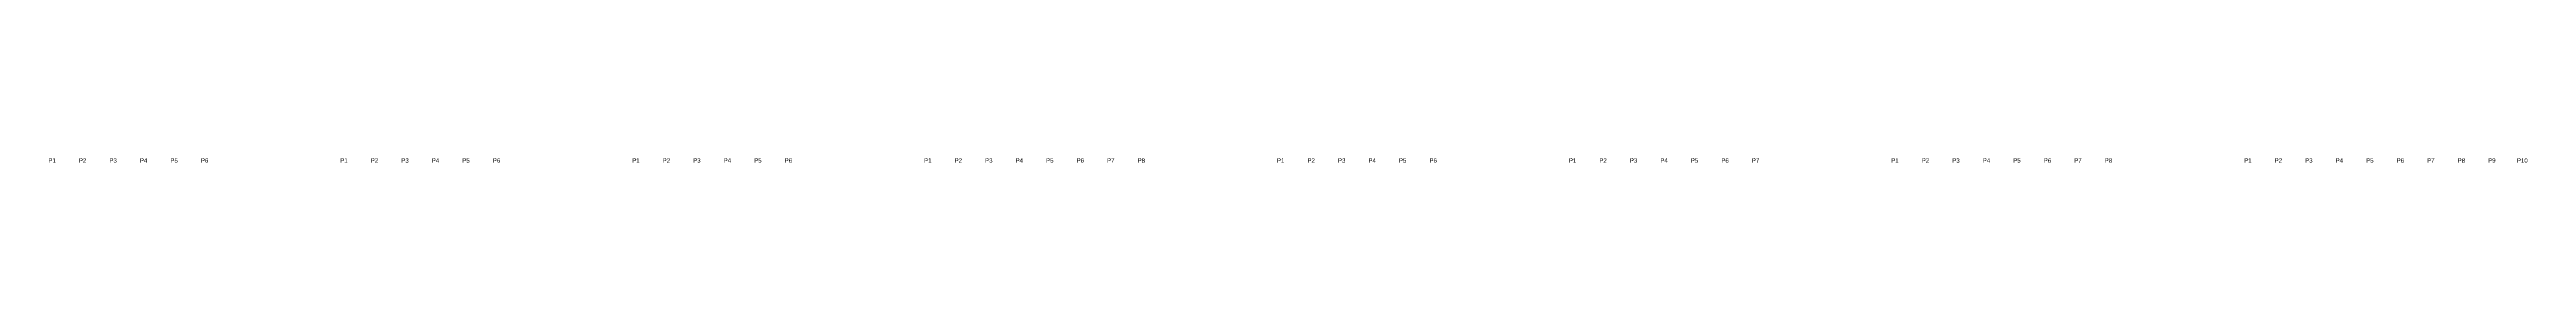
# Model space of a CAD drawing. Header units: centimetres. Extents: x 247996 to 314900, y -468471 to -440326.
# Drawn here: x 295428 to 298840, y -441382 to -441376 of the extents above; entities that cross this region are included whole.
import ezdxf
from ezdxf.enums import TextEntityAlignment as Align

# ---------------------------------------------------------------- set-up
doc = ezdxf.new("R2010")
doc.units = ezdxf.units.CM
doc.layers.add('SCOTT-MTY-KOLLETÖR', color=7, linetype='CONTINUOUS')
doc.styles.add('ROTAS', font='arial.ttf')

msp = doc.modelspace()

# ---------------------------------------------------------------- texts
at = {"layer": 'SCOTT-MTY-KOLLETÖR', "style": 'ROTAS', "width": 0.8}
for s, p in [('P1', (295432, -441384)), ('P2', (295474, -441384)), ('P3', (295516, -441384)), ('P4', (295558, -441384)), ('P5', (295600, -441384)), ('P6', (295642, -441384)), ('P1', (295834, -441384)), ('P2', (295876, -441384)), ('P3', (295918, -441384)), ('P4', (295960, -441384)), ('P5', (296002, -441384)), ('P6', (296044, -441384)), ('P1', (296236, -441384)), ('P2', (296278, -441384)), ('P3', (296320, -441384)), ('P4', (296362, -441384)), ('P5', (296404, -441384)), ('P6', (296446, -441384)), ('P1', (296638, -441384)), ('P2', (296680, -441384)), ('P3', (296722, -441384)), ('P4', (296764, -441384)), ('P5', (296806, -441384)), ('P6', (296848, -441384)), ('P7', (296890, -441384)), ('P8', (296932, -441384)), ('P1', (297124, -441384)), ('P2', (297166, -441384)), ('P3', (297208, -441384)), ('P4', (297250, -441384)), ('P5', (297292, -441384)), ('P6', (297334, -441384)), ('P1', (297526, -441384)), ('P2', (297568, -441384)), ('P3', (297610, -441384)), ('P4', (297652, -441384)), ('P5', (297694, -441384)), ('P6', (297736, -441384)), ('P7', (297778, -441384)), ('P1', (297970, -441384)), ('P2', (298012, -441384)), ('P3', (298054, -441384)), ('P4', (298096, -441384)), ('P5', (298138, -441384)), ('P6', (298180, -441384)), ('P7', (298222, -441384)), ('P8', (298264, -441384)), ('P1', (298456, -441384)), ('P2', (298498, -441384)), ('P3', (298540, -441384)), ('P4', (298582, -441384)), ('P5', (298624, -441384)), ('P6', (298666, -441384)), ('P7', (298708, -441384)), ('P8', (298750, -441384)), ('P9', (298792, -441384)), ('P10', (298834, -441384))]:
    msp.add_text(s, height=6, dxfattribs=at).set_placement(p, align=Align.BOTTOM_CENTER)

doc.saveas('drawing.dxf')
